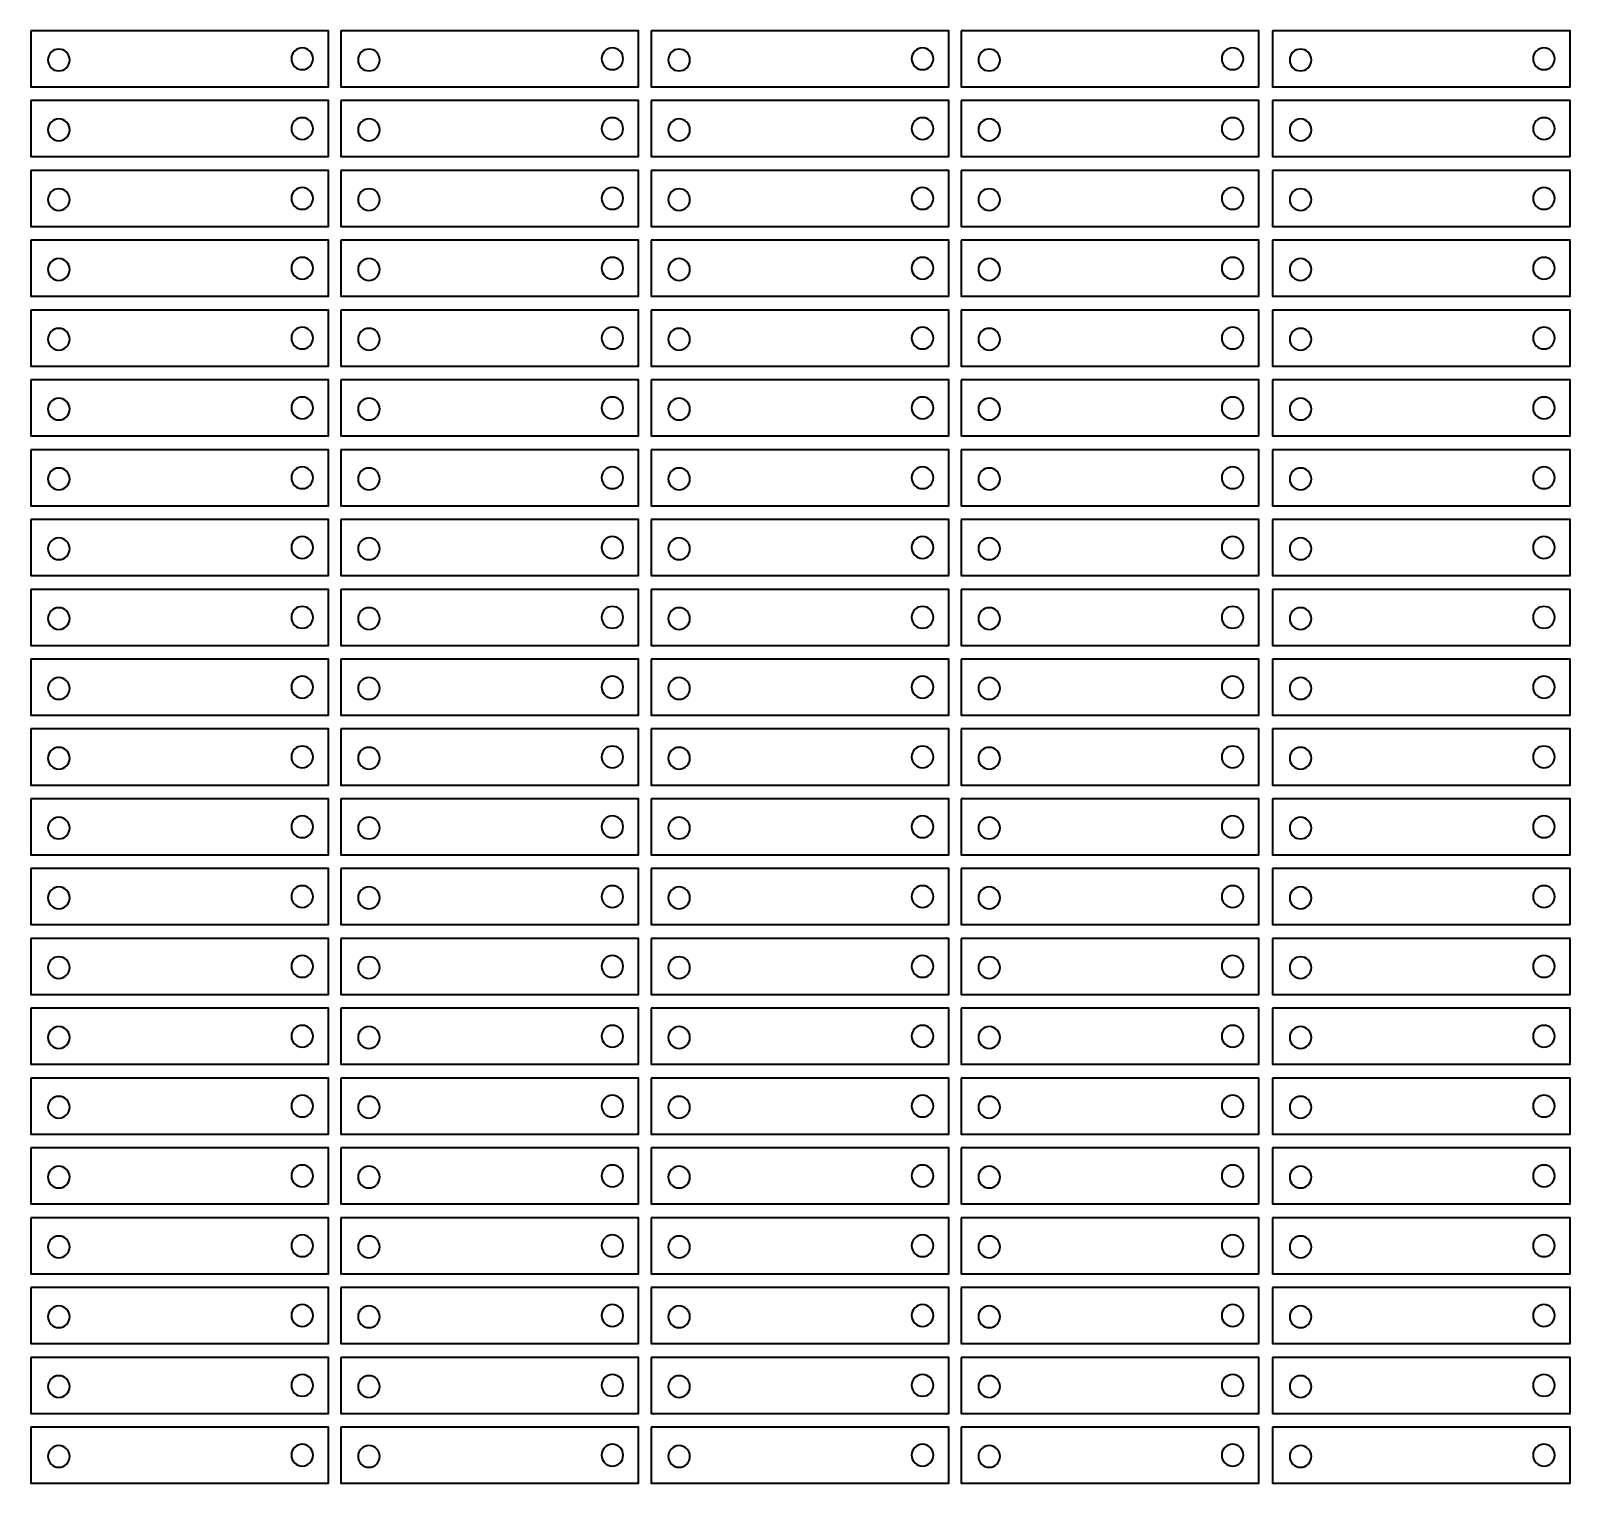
# Model space of a CAD drawing. Header units: inches. Extents: x 3 to 442, y -417 to -2.
import ezdxf

# ---------------------------------------------------------------- set-up
doc = ezdxf.new("R2010")
doc.units = ezdxf.units.IN
doc.header["$MEASUREMENT"] = 0
doc.layers.add('Large', color=7, linetype='Continuous')

msp = doc.modelspace()

# ---------------------------------------------------------------- linework, layer by layer
at = {"layer": 'Large', "color": 7, "lineweight": 35, "true_color": 0xffffff}
for points in [[(2.85, -2.09), (2.85, -18.09), (87.85, -18.09), (87.85, -2.09), (2.85, -2.09)], [(91.4, -2.09), (91.4, -18.09), (176.4, -18.09), (176.4, -2.09), (91.4, -2.09)], [(179.94, -2.09), (179.94, -18.09), (264.94, -18.09), (264.94, -2.09), (179.94, -2.09)], [(268.49, -2.09), (268.49, -18.09), (353.49, -18.09), (353.49, -2.09), (268.49, -2.09)], [(357.39, -2.09), (357.39, -18.09), (442.39, -18.09), (442.39, -2.09), (357.39, -2.09)], [(2.85, -22.03), (2.85, -38.03), (87.85, -38.03), (87.85, -22.03), (2.85, -22.03)], [(91.4, -22.03), (91.4, -38.03), (176.4, -38.03), (176.4, -22.03), (91.4, -22.03)], [(179.94, -22.03), (179.94, -38.03), (264.94, -38.03), (264.94, -22.03), (179.94, -22.03)], [(268.49, -22.03), (268.49, -38.03), (353.49, -38.03), (353.49, -22.03), (268.49, -22.03)], [(357.39, -22.03), (357.39, -38.03), (442.39, -38.03), (442.39, -22.03), (357.39, -22.03)], [(2.85, -41.96), (2.85, -57.96), (87.85, -57.96), (87.85, -41.96), (2.85, -41.96)], [(91.4, -41.96), (91.4, -57.96), (176.4, -57.96), (176.4, -41.96), (91.4, -41.96)], [(179.94, -41.96), (179.94, -57.96), (264.94, -57.96), (264.94, -41.96), (179.94, -41.96)], [(268.49, -41.96), (268.49, -57.96), (353.49, -57.96), (353.49, -41.96), (268.49, -41.96)], [(357.39, -41.96), (357.39, -57.96), (442.39, -57.96), (442.39, -41.96), (357.39, -41.96)], [(2.85, -61.89), (2.85, -77.89), (87.85, -77.89), (87.85, -61.89), (2.85, -61.89)], [(91.4, -61.89), (91.4, -77.89), (176.4, -77.89), (176.4, -61.89), (91.4, -61.89)], [(179.94, -61.89), (179.94, -77.89), (264.94, -77.89), (264.94, -61.89), (179.94, -61.89)], [(268.49, -61.89), (268.49, -77.89), (353.49, -77.89), (353.49, -61.89), (268.49, -61.89)], [(357.39, -61.89), (357.39, -77.89), (442.39, -77.89), (442.39, -61.89), (357.39, -61.89)], [(2.85, -81.83), (2.85, -97.83), (87.85, -97.83), (87.85, -81.83), (2.85, -81.83)], [(91.4, -81.83), (91.4, -97.83), (176.4, -97.83), (176.4, -81.83), (91.4, -81.83)], [(179.94, -81.83), (179.94, -97.83), (264.94, -97.83), (264.94, -81.83), (179.94, -81.83)], [(268.49, -81.83), (268.49, -97.83), (353.49, -97.83), (353.49, -81.83), (268.49, -81.83)], [(357.39, -81.83), (357.39, -97.83), (442.39, -97.83), (442.39, -81.83), (357.39, -81.83)], [(2.85, -101.76), (2.85, -117.76), (87.85, -117.76), (87.85, -101.76), (2.85, -101.76)], [(91.4, -101.76), (91.4, -117.76), (176.4, -117.76), (176.4, -101.76), (91.4, -101.76)], [(179.94, -101.76), (179.94, -117.76), (264.94, -117.76), (264.94, -101.76), (179.94, -101.76)], [(268.49, -101.76), (268.49, -117.76), (353.49, -117.76), (353.49, -101.76), (268.49, -101.76)], [(357.39, -101.76), (357.39, -117.76), (442.39, -117.76), (442.39, -101.76), (357.39, -101.76)], [(2.85, -121.7), (2.85, -137.7), (87.85, -137.7), (87.85, -121.7), (2.85, -121.7)], [(91.4, -121.7), (91.4, -137.7), (176.4, -137.7), (176.4, -121.7), (91.4, -121.7)], [(179.94, -121.7), (179.94, -137.7), (264.94, -137.7), (264.94, -121.7), (179.94, -121.7)], [(268.49, -121.7), (268.49, -137.7), (353.49, -137.7), (353.49, -121.7), (268.49, -121.7)], [(357.39, -121.7), (357.39, -137.7), (442.39, -137.7), (442.39, -121.7), (357.39, -121.7)], [(2.85, -141.63), (2.85, -157.63), (87.85, -157.63), (87.85, -141.63), (2.85, -141.63)], [(91.4, -141.63), (91.4, -157.63), (176.4, -157.63), (176.4, -141.63), (91.4, -141.63)], [(179.94, -141.63), (179.94, -157.63), (264.94, -157.63), (264.94, -141.63), (179.94, -141.63)], [(268.49, -141.63), (268.49, -157.63), (353.49, -157.63), (353.49, -141.63), (268.49, -141.63)], [(357.39, -141.63), (357.39, -157.63), (442.39, -157.63), (442.39, -141.63), (357.39, -141.63)], [(2.85, -161.57), (2.85, -177.57), (87.85, -177.57), (87.85, -161.57), (2.85, -161.57)], [(91.4, -161.57), (91.4, -177.57), (176.4, -177.57), (176.4, -161.57), (91.4, -161.57)], [(179.94, -161.57), (179.94, -177.57), (264.94, -177.57), (264.94, -161.57), (179.94, -161.57)], [(268.49, -161.57), (268.49, -177.57), (353.49, -177.57), (353.49, -161.57), (268.49, -161.57)], [(357.39, -161.57), (357.39, -177.57), (442.39, -177.57), (442.39, -161.57), (357.39, -161.57)], [(2.85, -181.5), (2.85, -197.5), (87.85, -197.5), (87.85, -181.5), (2.85, -181.5)], [(91.4, -181.5), (91.4, -197.5), (176.4, -197.5), (176.4, -181.5), (91.4, -181.5)], [(179.94, -181.5), (179.94, -197.5), (264.94, -197.5), (264.94, -181.5), (179.94, -181.5)], [(268.49, -181.5), (268.49, -197.5), (353.49, -197.5), (353.49, -181.5), (268.49, -181.5)], [(357.39, -181.5), (357.39, -197.5), (442.39, -197.5), (442.39, -181.5), (357.39, -181.5)], [(2.85, -201.44), (2.85, -217.44), (87.85, -217.44), (87.85, -201.44), (2.85, -201.44)], [(91.4, -201.44), (91.4, -217.44), (176.4, -217.44), (176.4, -201.44), (91.4, -201.44)], [(179.94, -201.44), (179.94, -217.44), (264.94, -217.44), (264.94, -201.44), (179.94, -201.44)], [(268.49, -201.44), (268.49, -217.44), (353.49, -217.44), (353.49, -201.44), (268.49, -201.44)], [(357.39, -201.44), (357.39, -217.44), (442.39, -217.44), (442.39, -201.44), (357.39, -201.44)], [(2.85, -221.37), (2.85, -237.37), (87.85, -237.37), (87.85, -221.37), (2.85, -221.37)], [(91.4, -221.37), (91.4, -237.37), (176.4, -237.37), (176.4, -221.37), (91.4, -221.37)], [(179.94, -221.37), (179.94, -237.37), (264.94, -237.37), (264.94, -221.37), (179.94, -221.37)], [(268.49, -221.37), (268.49, -237.37), (353.49, -237.37), (353.49, -221.37), (268.49, -221.37)], [(357.39, -221.37), (357.39, -237.37), (442.39, -237.37), (442.39, -221.37), (357.39, -221.37)], [(2.85, -241.3), (2.85, -257.3), (87.85, -257.3), (87.85, -241.3), (2.85, -241.3)], [(91.4, -241.3), (91.4, -257.3), (176.4, -257.3), (176.4, -241.3), (91.4, -241.3)], [(179.94, -241.3), (179.94, -257.3), (264.94, -257.3), (264.94, -241.3), (179.94, -241.3)], [(268.49, -241.3), (268.49, -257.3), (353.49, -257.3), (353.49, -241.3), (268.49, -241.3)], [(357.39, -241.3), (357.39, -257.3), (442.39, -257.3), (442.39, -241.3), (357.39, -241.3)], [(2.85, -261.24), (2.85, -277.24), (87.85, -277.24), (87.85, -261.24), (2.85, -261.24)], [(91.4, -261.24), (91.4, -277.24), (176.4, -277.24), (176.4, -261.24), (91.4, -261.24)], [(179.94, -261.24), (179.94, -277.24), (264.94, -277.24), (264.94, -261.24), (179.94, -261.24)], [(268.49, -261.24), (268.49, -277.24), (353.49, -277.24), (353.49, -261.24), (268.49, -261.24)], [(357.39, -261.24), (357.39, -277.24), (442.39, -277.24), (442.39, -261.24), (357.39, -261.24)], [(2.85, -281.17), (2.85, -297.17), (87.85, -297.17), (87.85, -281.17), (2.85, -281.17)], [(91.4, -281.17), (91.4, -297.17), (176.4, -297.17), (176.4, -281.17), (91.4, -281.17)], [(179.94, -281.17), (179.94, -297.17), (264.94, -297.17), (264.94, -281.17), (179.94, -281.17)], [(268.49, -281.17), (268.49, -297.17), (353.49, -297.17), (353.49, -281.17), (268.49, -281.17)], [(357.39, -281.17), (357.39, -297.17), (442.39, -297.17), (442.39, -281.17), (357.39, -281.17)], [(2.85, -301.11), (2.85, -317.11), (87.85, -317.11), (87.85, -301.11), (2.85, -301.11)], [(91.4, -301.11), (91.4, -317.11), (176.4, -317.11), (176.4, -301.11), (91.4, -301.11)], [(179.94, -301.11), (179.94, -317.11), (264.94, -317.11), (264.94, -301.11), (179.94, -301.11)], [(268.49, -301.11), (268.49, -317.11), (353.49, -317.11), (353.49, -301.11), (268.49, -301.11)], [(357.39, -301.11), (357.39, -317.11), (442.39, -317.11), (442.39, -301.11), (357.39, -301.11)], [(2.85, -321.04), (2.85, -337.04), (87.85, -337.04), (87.85, -321.04), (2.85, -321.04)], [(91.4, -321.04), (91.4, -337.04), (176.4, -337.04), (176.4, -321.04), (91.4, -321.04)], [(179.94, -321.04), (179.94, -337.04), (264.94, -337.04), (264.94, -321.04), (179.94, -321.04)], [(268.49, -321.04), (268.49, -337.04), (353.49, -337.04), (353.49, -321.04), (268.49, -321.04)], [(357.39, -321.04), (357.39, -337.04), (442.39, -337.04), (442.39, -321.04), (357.39, -321.04)], [(2.85, -340.98), (2.85, -356.98), (87.85, -356.98), (87.85, -340.98), (2.85, -340.98)], [(91.4, -340.98), (91.4, -356.98), (176.4, -356.98), (176.4, -340.98), (91.4, -340.98)], [(179.94, -340.98), (179.94, -356.98), (264.94, -356.98), (264.94, -340.98), (179.94, -340.98)], [(268.49, -340.98), (268.49, -356.98), (353.49, -356.98), (353.49, -340.98), (268.49, -340.98)], [(357.39, -340.98), (357.39, -356.98), (442.39, -356.98), (442.39, -340.98), (357.39, -340.98)], [(2.85, -360.91), (2.85, -376.91), (87.85, -376.91), (87.85, -360.91), (2.85, -360.91)], [(91.4, -360.91), (91.4, -376.91), (176.4, -376.91), (176.4, -360.91), (91.4, -360.91)], [(179.94, -360.91), (179.94, -376.91), (264.94, -376.91), (264.94, -360.91), (179.94, -360.91)], [(268.49, -360.91), (268.49, -376.91), (353.49, -376.91), (353.49, -360.91), (268.49, -360.91)], [(357.39, -360.91), (357.39, -376.91), (442.39, -376.91), (442.39, -360.91), (357.39, -360.91)], [(2.85, -380.85), (2.85, -396.85), (87.85, -396.85), (87.85, -380.85), (2.85, -380.85)], [(91.4, -380.85), (91.4, -396.85), (176.4, -396.85), (176.4, -380.85), (91.4, -380.85)], [(179.94, -380.85), (179.94, -396.85), (264.94, -396.85), (264.94, -380.85), (179.94, -380.85)], [(268.49, -380.85), (268.49, -396.85), (353.49, -396.85), (353.49, -380.85), (268.49, -380.85)], [(357.39, -380.85), (357.39, -396.85), (442.39, -396.85), (442.39, -380.85), (357.39, -380.85)], [(2.85, -400.78), (2.85, -416.78), (87.85, -416.78), (87.85, -400.78), (2.85, -400.78)], [(91.4, -400.78), (91.4, -416.78), (176.4, -416.78), (176.4, -400.78), (91.4, -400.78)], [(179.94, -400.78), (179.94, -416.78), (264.94, -416.78), (264.94, -400.78), (179.94, -400.78)], [(268.49, -400.78), (268.49, -416.78), (353.49, -416.78), (353.49, -400.78), (268.49, -400.78)], [(357.39, -400.78), (357.39, -416.78), (442.39, -416.78), (442.39, -400.78), (357.39, -400.78)]]:
    msp.add_lwpolyline(points, dxfattribs=at)
for points in [[(10.86, -13.53), (9.14, -13.53), (7.76, -12.15), (7.76, -10.43), (7.76, -8.72), (9.14, -7.33), (10.86, -7.33), (12.57, -7.33), (13.96, -8.72), (13.96, -10.43), (13.96, -12.15), (12.57, -13.53), (10.86, -13.53)], [(80.35, -13.18), (78.64, -13.18), (77.25, -11.79), (77.25, -10.08), (77.25, -8.37), (78.64, -6.98), (80.35, -6.98), (82.07, -6.98), (83.45, -8.37), (83.45, -10.08), (83.45, -11.79), (82.07, -13.18), (80.35, -13.18)], [(99.4, -13.53), (97.69, -13.53), (96.3, -12.15), (96.3, -10.43), (96.3, -8.72), (97.69, -7.33), (99.4, -7.33), (101.12, -7.33), (102.5, -8.72), (102.5, -10.43), (102.5, -12.15), (101.12, -13.53), (99.4, -13.53)], [(168.9, -13.18), (167.19, -13.18), (165.8, -11.79), (165.8, -10.08), (165.8, -8.37), (167.19, -6.98), (168.9, -6.98), (170.61, -6.98), (172, -8.37), (172, -10.08), (172, -11.79), (170.61, -13.18), (168.9, -13.18)], [(187.95, -13.53), (186.24, -13.53), (184.85, -12.15), (184.85, -10.43), (184.85, -8.72), (186.24, -7.33), (187.95, -7.33), (189.66, -7.33), (191.05, -8.72), (191.05, -10.43), (191.05, -12.15), (189.66, -13.53), (187.95, -13.53)], [(257.45, -13.18), (255.74, -13.18), (254.35, -11.79), (254.35, -10.08), (254.35, -8.37), (255.74, -6.98), (257.45, -6.98), (259.16, -6.98), (260.55, -8.37), (260.55, -10.08), (260.55, -11.79), (259.16, -13.18), (257.45, -13.18)], [(276.5, -13.53), (274.79, -13.53), (273.4, -12.15), (273.4, -10.43), (273.4, -8.72), (274.79, -7.33), (276.5, -7.33), (278.21, -7.33), (279.6, -8.72), (279.6, -10.43), (279.6, -12.15), (278.21, -13.53), (276.5, -13.53)], [(346, -13.18), (344.28, -13.18), (342.89, -11.79), (342.89, -10.08), (342.89, -8.37), (344.28, -6.98), (346, -6.98), (347.71, -6.98), (349.09, -8.37), (349.09, -10.08), (349.09, -11.79), (347.71, -13.18), (346, -13.18)], [(365.4, -13.53), (363.69, -13.53), (362.3, -12.15), (362.3, -10.43), (362.3, -8.72), (363.69, -7.33), (365.4, -7.33), (367.11, -7.33), (368.5, -8.72), (368.5, -10.43), (368.5, -12.15), (367.11, -13.53), (365.4, -13.53)], [(434.9, -13.18), (433.18, -13.18), (431.79, -11.79), (431.79, -10.08), (431.79, -8.37), (433.18, -6.98), (434.9, -6.98), (436.61, -6.98), (437.99, -8.37), (437.99, -10.08), (437.99, -11.79), (436.61, -13.18), (434.9, -13.18)], [(10.86, -33.47), (9.14, -33.47), (7.76, -32.08), (7.76, -30.37), (7.76, -28.66), (9.14, -27.27), (10.86, -27.27), (12.57, -27.27), (13.96, -28.66), (13.96, -30.37), (13.96, -32.08), (12.57, -33.47), (10.86, -33.47)], [(80.35, -33.12), (78.64, -33.12), (77.25, -31.73), (77.25, -30.02), (77.25, -28.3), (78.64, -26.92), (80.35, -26.92), (82.07, -26.92), (83.45, -28.3), (83.45, -30.02), (83.45, -31.73), (82.07, -33.12), (80.35, -33.12)], [(99.4, -33.47), (97.69, -33.47), (96.3, -32.08), (96.3, -30.37), (96.3, -28.66), (97.69, -27.27), (99.4, -27.27), (101.12, -27.27), (102.5, -28.66), (102.5, -30.37), (102.5, -32.08), (101.12, -33.47), (99.4, -33.47)], [(168.9, -33.12), (167.19, -33.12), (165.8, -31.73), (165.8, -30.02), (165.8, -28.3), (167.19, -26.92), (168.9, -26.92), (170.61, -26.92), (172, -28.3), (172, -30.02), (172, -31.73), (170.61, -33.12), (168.9, -33.12)], [(187.95, -33.47), (186.24, -33.47), (184.85, -32.08), (184.85, -30.37), (184.85, -28.66), (186.24, -27.27), (187.95, -27.27), (189.66, -27.27), (191.05, -28.66), (191.05, -30.37), (191.05, -32.08), (189.66, -33.47), (187.95, -33.47)], [(257.45, -33.12), (255.74, -33.12), (254.35, -31.73), (254.35, -30.02), (254.35, -28.3), (255.74, -26.92), (257.45, -26.92), (259.16, -26.92), (260.55, -28.3), (260.55, -30.02), (260.55, -31.73), (259.16, -33.12), (257.45, -33.12)], [(276.5, -33.47), (274.79, -33.47), (273.4, -32.08), (273.4, -30.37), (273.4, -28.66), (274.79, -27.27), (276.5, -27.27), (278.21, -27.27), (279.6, -28.66), (279.6, -30.37), (279.6, -32.08), (278.21, -33.47), (276.5, -33.47)], [(346, -33.12), (344.28, -33.12), (342.89, -31.73), (342.89, -30.02), (342.89, -28.3), (344.28, -26.92), (346, -26.92), (347.71, -26.92), (349.09, -28.3), (349.09, -30.02), (349.09, -31.73), (347.71, -33.12), (346, -33.12)], [(365.4, -33.47), (363.69, -33.47), (362.3, -32.08), (362.3, -30.37), (362.3, -28.66), (363.69, -27.27), (365.4, -27.27), (367.11, -27.27), (368.5, -28.66), (368.5, -30.37), (368.5, -32.08), (367.11, -33.47), (365.4, -33.47)], [(434.9, -33.12), (433.18, -33.12), (431.79, -31.73), (431.79, -30.02), (431.79, -28.3), (433.18, -26.92), (434.9, -26.92), (436.61, -26.92), (437.99, -28.3), (437.99, -30.02), (437.99, -31.73), (436.61, -33.12), (434.9, -33.12)], [(10.86, -53.4), (9.14, -53.4), (7.76, -52.01), (7.76, -50.3), (7.76, -48.59), (9.14, -47.2), (10.86, -47.2), (12.57, -47.2), (13.96, -48.59), (13.96, -50.3), (13.96, -52.01), (12.57, -53.4), (10.86, -53.4)], [(80.35, -53.05), (78.64, -53.05), (77.25, -51.66), (77.25, -49.95), (77.25, -48.24), (78.64, -46.85), (80.35, -46.85), (82.07, -46.85), (83.45, -48.24), (83.45, -49.95), (83.45, -51.66), (82.07, -53.05), (80.35, -53.05)], [(99.4, -53.4), (97.69, -53.4), (96.3, -52.01), (96.3, -50.3), (96.3, -48.59), (97.69, -47.2), (99.4, -47.2), (101.12, -47.2), (102.5, -48.59), (102.5, -50.3), (102.5, -52.01), (101.12, -53.4), (99.4, -53.4)], [(168.9, -53.05), (167.19, -53.05), (165.8, -51.66), (165.8, -49.95), (165.8, -48.24), (167.19, -46.85), (168.9, -46.85), (170.61, -46.85), (172, -48.24), (172, -49.95), (172, -51.66), (170.61, -53.05), (168.9, -53.05)], [(187.95, -53.4), (186.24, -53.4), (184.85, -52.01), (184.85, -50.3), (184.85, -48.59), (186.24, -47.2), (187.95, -47.2), (189.66, -47.2), (191.05, -48.59), (191.05, -50.3), (191.05, -52.01), (189.66, -53.4), (187.95, -53.4)], [(257.45, -53.05), (255.74, -53.05), (254.35, -51.66), (254.35, -49.95), (254.35, -48.24), (255.74, -46.85), (257.45, -46.85), (259.16, -46.85), (260.55, -48.24), (260.55, -49.95), (260.55, -51.66), (259.16, -53.05), (257.45, -53.05)], [(276.5, -53.4), (274.79, -53.4), (273.4, -52.01), (273.4, -50.3), (273.4, -48.59), (274.79, -47.2), (276.5, -47.2), (278.21, -47.2), (279.6, -48.59), (279.6, -50.3), (279.6, -52.01), (278.21, -53.4), (276.5, -53.4)], [(346, -53.05), (344.28, -53.05), (342.89, -51.66), (342.89, -49.95), (342.89, -48.24), (344.28, -46.85), (346, -46.85), (347.71, -46.85), (349.09, -48.24), (349.09, -49.95), (349.09, -51.66), (347.71, -53.05), (346, -53.05)], [(365.4, -53.4), (363.69, -53.4), (362.3, -52.01), (362.3, -50.3), (362.3, -48.59), (363.69, -47.2), (365.4, -47.2), (367.11, -47.2), (368.5, -48.59), (368.5, -50.3), (368.5, -52.01), (367.11, -53.4), (365.4, -53.4)], [(434.9, -53.05), (433.18, -53.05), (431.79, -51.66), (431.79, -49.95), (431.79, -48.24), (433.18, -46.85), (434.9, -46.85), (436.61, -46.85), (437.99, -48.24), (437.99, -49.95), (437.99, -51.66), (436.61, -53.05), (434.9, -53.05)], [(10.86, -73.34), (9.14, -73.34), (7.76, -71.95), (7.76, -70.24), (7.76, -68.52), (9.14, -67.14), (10.86, -67.14), (12.57, -67.14), (13.96, -68.52), (13.96, -70.24), (13.96, -71.95), (12.57, -73.34), (10.86, -73.34)], [(80.35, -72.98), (78.64, -72.98), (77.25, -71.6), (77.25, -69.88), (77.25, -68.17), (78.64, -66.78), (80.35, -66.78), (82.07, -66.78), (83.45, -68.17), (83.45, -69.88), (83.45, -71.6), (82.07, -72.98), (80.35, -72.98)], [(99.4, -73.34), (97.69, -73.34), (96.3, -71.95), (96.3, -70.24), (96.3, -68.52), (97.69, -67.14), (99.4, -67.14), (101.12, -67.14), (102.5, -68.52), (102.5, -70.24), (102.5, -71.95), (101.12, -73.34), (99.4, -73.34)], [(168.9, -72.98), (167.19, -72.98), (165.8, -71.6), (165.8, -69.88), (165.8, -68.17), (167.19, -66.78), (168.9, -66.78), (170.61, -66.78), (172, -68.17), (172, -69.88), (172, -71.6), (170.61, -72.98), (168.9, -72.98)], [(187.95, -73.34), (186.24, -73.34), (184.85, -71.95), (184.85, -70.24), (184.85, -68.52), (186.24, -67.14), (187.95, -67.14), (189.66, -67.14), (191.05, -68.52), (191.05, -70.24), (191.05, -71.95), (189.66, -73.34), (187.95, -73.34)], [(257.45, -72.98), (255.74, -72.98), (254.35, -71.6), (254.35, -69.88), (254.35, -68.17), (255.74, -66.78), (257.45, -66.78), (259.16, -66.78), (260.55, -68.17), (260.55, -69.88), (260.55, -71.6), (259.16, -72.98), (257.45, -72.98)], [(276.5, -73.34), (274.79, -73.34), (273.4, -71.95), (273.4, -70.24), (273.4, -68.52), (274.79, -67.14), (276.5, -67.14), (278.21, -67.14), (279.6, -68.52), (279.6, -70.24), (279.6, -71.95), (278.21, -73.34), (276.5, -73.34)], [(346, -72.98), (344.28, -72.98), (342.89, -71.6), (342.89, -69.88), (342.89, -68.17), (344.28, -66.78), (346, -66.78), (347.71, -66.78), (349.09, -68.17), (349.09, -69.88), (349.09, -71.6), (347.71, -72.98), (346, -72.98)], [(365.4, -73.34), (363.69, -73.34), (362.3, -71.95), (362.3, -70.24), (362.3, -68.52), (363.69, -67.14), (365.4, -67.14), (367.11, -67.14), (368.5, -68.52), (368.5, -70.24), (368.5, -71.95), (367.11, -73.34), (365.4, -73.34)], [(434.9, -72.98), (433.18, -72.98), (431.79, -71.6), (431.79, -69.88), (431.79, -68.17), (433.18, -66.78), (434.9, -66.78), (436.61, -66.78), (437.99, -68.17), (437.99, -69.88), (437.99, -71.6), (436.61, -72.98), (434.9, -72.98)], [(10.86, -93.27), (9.14, -93.27), (7.76, -91.88), (7.76, -90.17), (7.76, -88.46), (9.14, -87.07), (10.86, -87.07), (12.57, -87.07), (13.96, -88.46), (13.96, -90.17), (13.96, -91.88), (12.57, -93.27), (10.86, -93.27)], [(80.35, -92.92), (78.64, -92.92), (77.25, -91.53), (77.25, -89.82), (77.25, -88.11), (78.64, -86.72), (80.35, -86.72), (82.07, -86.72), (83.45, -88.11), (83.45, -89.82), (83.45, -91.53), (82.07, -92.92), (80.35, -92.92)], [(99.4, -93.27), (97.69, -93.27), (96.3, -91.88), (96.3, -90.17), (96.3, -88.46), (97.69, -87.07), (99.4, -87.07), (101.12, -87.07), (102.5, -88.46), (102.5, -90.17), (102.5, -91.88), (101.12, -93.27), (99.4, -93.27)], [(168.9, -92.92), (167.19, -92.92), (165.8, -91.53), (165.8, -89.82), (165.8, -88.11), (167.19, -86.72), (168.9, -86.72), (170.61, -86.72), (172, -88.11), (172, -89.82), (172, -91.53), (170.61, -92.92), (168.9, -92.92)], [(187.95, -93.27), (186.24, -93.27), (184.85, -91.88), (184.85, -90.17), (184.85, -88.46), (186.24, -87.07), (187.95, -87.07), (189.66, -87.07), (191.05, -88.46), (191.05, -90.17), (191.05, -91.88), (189.66, -93.27), (187.95, -93.27)], [(257.45, -92.92), (255.74, -92.92), (254.35, -91.53), (254.35, -89.82), (254.35, -88.11), (255.74, -86.72), (257.45, -86.72), (259.16, -86.72), (260.55, -88.11), (260.55, -89.82), (260.55, -91.53), (259.16, -92.92), (257.45, -92.92)], [(276.5, -93.27), (274.79, -93.27), (273.4, -91.88), (273.4, -90.17), (273.4, -88.46), (274.79, -87.07), (276.5, -87.07), (278.21, -87.07), (279.6, -88.46), (279.6, -90.17), (279.6, -91.88), (278.21, -93.27), (276.5, -93.27)], [(346, -92.92), (344.28, -92.92), (342.89, -91.53), (342.89, -89.82), (342.89, -88.11), (344.28, -86.72), (346, -86.72), (347.71, -86.72), (349.09, -88.11), (349.09, -89.82), (349.09, -91.53), (347.71, -92.92), (346, -92.92)], [(365.4, -93.27), (363.69, -93.27), (362.3, -91.88), (362.3, -90.17), (362.3, -88.46), (363.69, -87.07), (365.4, -87.07), (367.11, -87.07), (368.5, -88.46), (368.5, -90.17), (368.5, -91.88), (367.11, -93.27), (365.4, -93.27)], [(434.9, -92.92), (433.18, -92.92), (431.79, -91.53), (431.79, -89.82), (431.79, -88.11), (433.18, -86.72), (434.9, -86.72), (436.61, -86.72), (437.99, -88.11), (437.99, -89.82), (437.99, -91.53), (436.61, -92.92), (434.9, -92.92)], [(10.86, -113.21), (9.14, -113.21), (7.76, -111.82), (7.76, -110.11), (7.76, -108.39), (9.14, -107.01), (10.86, -107.01), (12.57, -107.01), (13.96, -108.39), (13.96, -110.11), (13.96, -111.82), (12.57, -113.21), (10.86, -113.21)], [(80.35, -112.85), (78.64, -112.85), (77.25, -111.46), (77.25, -109.75), (77.25, -108.04), (78.64, -106.65), (80.35, -106.65), (82.07, -106.65), (83.45, -108.04), (83.45, -109.75), (83.45, -111.46), (82.07, -112.85), (80.35, -112.85)], [(99.4, -113.21), (97.69, -113.21), (96.3, -111.82), (96.3, -110.11), (96.3, -108.39), (97.69, -107.01), (99.4, -107.01), (101.12, -107.01), (102.5, -108.39), (102.5, -110.11), (102.5, -111.82), (101.12, -113.21), (99.4, -113.21)], [(168.9, -112.85), (167.19, -112.85), (165.8, -111.46), (165.8, -109.75), (165.8, -108.04), (167.19, -106.65), (168.9, -106.65), (170.61, -106.65), (172, -108.04), (172, -109.75), (172, -111.46), (170.61, -112.85), (168.9, -112.85)], [(187.95, -113.21), (186.24, -113.21), (184.85, -111.82), (184.85, -110.11), (184.85, -108.39), (186.24, -107.01), (187.95, -107.01), (189.66, -107.01), (191.05, -108.39), (191.05, -110.11), (191.05, -111.82), (189.66, -113.21), (187.95, -113.21)], [(257.45, -112.85), (255.74, -112.85), (254.35, -111.46), (254.35, -109.75), (254.35, -108.04), (255.74, -106.65), (257.45, -106.65), (259.16, -106.65), (260.55, -108.04), (260.55, -109.75), (260.55, -111.46), (259.16, -112.85), (257.45, -112.85)], [(276.5, -113.21), (274.79, -113.21), (273.4, -111.82), (273.4, -110.11), (273.4, -108.39), (274.79, -107.01), (276.5, -107.01), (278.21, -107.01), (279.6, -108.39), (279.6, -110.11), (279.6, -111.82), (278.21, -113.21), (276.5, -113.21)], [(346, -112.85), (344.28, -112.85), (342.89, -111.46), (342.89, -109.75), (342.89, -108.04), (344.28, -106.65), (346, -106.65), (347.71, -106.65), (349.09, -108.04), (349.09, -109.75), (349.09, -111.46), (347.71, -112.85), (346, -112.85)], [(365.4, -113.21), (363.69, -113.21), (362.3, -111.82), (362.3, -110.11), (362.3, -108.39), (363.69, -107.01), (365.4, -107.01), (367.11, -107.01), (368.5, -108.39), (368.5, -110.11), (368.5, -111.82), (367.11, -113.21), (365.4, -113.21)], [(434.9, -112.85), (433.18, -112.85), (431.79, -111.46), (431.79, -109.75), (431.79, -108.04), (433.18, -106.65), (434.9, -106.65), (436.61, -106.65), (437.99, -108.04), (437.99, -109.75), (437.99, -111.46), (436.61, -112.85), (434.9, -112.85)], [(10.86, -133.14), (9.14, -133.14), (7.76, -131.75), (7.76, -130.04), (7.76, -128.33), (9.14, -126.94), (10.86, -126.94), (12.57, -126.94), (13.96, -128.33), (13.96, -130.04), (13.96, -131.75), (12.57, -133.14), (10.86, -133.14)], [(80.35, -132.79), (78.64, -132.79), (77.25, -131.4), (77.25, -129.69), (77.25, -127.98), (78.64, -126.59), (80.35, -126.59), (82.07, -126.59), (83.45, -127.98), (83.45, -129.69), (83.45, -131.4), (82.07, -132.79), (80.35, -132.79)], [(99.4, -133.14), (97.69, -133.14), (96.3, -131.75), (96.3, -130.04), (96.3, -128.33), (97.69, -126.94), (99.4, -126.94), (101.12, -126.94), (102.5, -128.33), (102.5, -130.04), (102.5, -131.75), (101.12, -133.14), (99.4, -133.14)], [(168.9, -132.79), (167.19, -132.79), (165.8, -131.4), (165.8, -129.69), (165.8, -127.98), (167.19, -126.59), (168.9, -126.59), (170.61, -126.59), (172, -127.98), (172, -129.69), (172, -131.4), (170.61, -132.79), (168.9, -132.79)], [(187.95, -133.14), (186.24, -133.14), (184.85, -131.75), (184.85, -130.04), (184.85, -128.33), (186.24, -126.94), (187.95, -126.94), (189.66, -126.94), (191.05, -128.33), (191.05, -130.04), (191.05, -131.75), (189.66, -133.14), (187.95, -133.14)], [(257.45, -132.79), (255.74, -132.79), (254.35, -131.4), (254.35, -129.69), (254.35, -127.98), (255.74, -126.59), (257.45, -126.59), (259.16, -126.59), (260.55, -127.98), (260.55, -129.69), (260.55, -131.4), (259.16, -132.79), (257.45, -132.79)], [(276.5, -133.14), (274.79, -133.14), (273.4, -131.75), (273.4, -130.04), (273.4, -128.33), (274.79, -126.94), (276.5, -126.94), (278.21, -126.94), (279.6, -128.33), (279.6, -130.04), (279.6, -131.75), (278.21, -133.14), (276.5, -133.14)], [(346, -132.79), (344.28, -132.79), (342.89, -131.4), (342.89, -129.69), (342.89, -127.98), (344.28, -126.59), (346, -126.59), (347.71, -126.59), (349.09, -127.98), (349.09, -129.69), (349.09, -131.4), (347.71, -132.79), (346, -132.79)], [(365.4, -133.14), (363.69, -133.14), (362.3, -131.75), (362.3, -130.04), (362.3, -128.33), (363.69, -126.94), (365.4, -126.94), (367.11, -126.94), (368.5, -128.33), (368.5, -130.04), (368.5, -131.75), (367.11, -133.14), (365.4, -133.14)], [(434.9, -132.79), (433.18, -132.79), (431.79, -131.4), (431.79, -129.69), (431.79, -127.98), (433.18, -126.59), (434.9, -126.59), (436.61, -126.59), (437.99, -127.98), (437.99, -129.69), (437.99, -131.4), (436.61, -132.79), (434.9, -132.79)], [(10.86, -153.07), (9.14, -153.07), (7.76, -151.69), (7.76, -149.97), (7.76, -148.26), (9.14, -146.87), (10.86, -146.87), (12.57, -146.87), (13.96, -148.26), (13.96, -149.97), (13.96, -151.69), (12.57, -153.07), (10.86, -153.07)], [(80.35, -152.72), (78.64, -152.72), (77.25, -151.33), (77.25, -149.62), (77.25, -147.91), (78.64, -146.52), (80.35, -146.52), (82.07, -146.52), (83.45, -147.91), (83.45, -149.62), (83.45, -151.33), (82.07, -152.72), (80.35, -152.72)], [(99.4, -153.07), (97.69, -153.07), (96.3, -151.69), (96.3, -149.97), (96.3, -148.26), (97.69, -146.87), (99.4, -146.87), (101.12, -146.87), (102.5, -148.26), (102.5, -149.97), (102.5, -151.69), (101.12, -153.07), (99.4, -153.07)], [(168.9, -152.72), (167.19, -152.72), (165.8, -151.33), (165.8, -149.62), (165.8, -147.91), (167.19, -146.52), (168.9, -146.52), (170.61, -146.52), (172, -147.91), (172, -149.62), (172, -151.33), (170.61, -152.72), (168.9, -152.72)], [(187.95, -153.07), (186.24, -153.07), (184.85, -151.69), (184.85, -149.97), (184.85, -148.26), (186.24, -146.87), (187.95, -146.87), (189.66, -146.87), (191.05, -148.26), (191.05, -149.97), (191.05, -151.69), (189.66, -153.07), (187.95, -153.07)], [(257.45, -152.72), (255.74, -152.72), (254.35, -151.33), (254.35, -149.62), (254.35, -147.91), (255.74, -146.52), (257.45, -146.52), (259.16, -146.52), (260.55, -147.91), (260.55, -149.62), (260.55, -151.33), (259.16, -152.72), (257.45, -152.72)], [(276.5, -153.07), (274.79, -153.07), (273.4, -151.69), (273.4, -149.97), (273.4, -148.26), (274.79, -146.87), (276.5, -146.87), (278.21, -146.87), (279.6, -148.26), (279.6, -149.97), (279.6, -151.69), (278.21, -153.07), (276.5, -153.07)], [(346, -152.72), (344.28, -152.72), (342.89, -151.33), (342.89, -149.62), (342.89, -147.91), (344.28, -146.52), (346, -146.52), (347.71, -146.52), (349.09, -147.91), (349.09, -149.62), (349.09, -151.33), (347.71, -152.72), (346, -152.72)], [(365.4, -153.07), (363.69, -153.07), (362.3, -151.69), (362.3, -149.97), (362.3, -148.26), (363.69, -146.87), (365.4, -146.87), (367.11, -146.87), (368.5, -148.26), (368.5, -149.97), (368.5, -151.69), (367.11, -153.07), (365.4, -153.07)], [(434.9, -152.72), (433.18, -152.72), (431.79, -151.33), (431.79, -149.62), (431.79, -147.91), (433.18, -146.52), (434.9, -146.52), (436.61, -146.52), (437.99, -147.91), (437.99, -149.62), (437.99, -151.33), (436.61, -152.72), (434.9, -152.72)], [(10.86, -173.01), (9.14, -173.01), (7.76, -171.62), (7.76, -169.91), (7.76, -168.2), (9.14, -166.81), (10.86, -166.81), (12.57, -166.81), (13.96, -168.2), (13.96, -169.91), (13.96, -171.62), (12.57, -173.01), (10.86, -173.01)], [(80.35, -172.66), (78.64, -172.66), (77.25, -171.27), (77.25, -169.56), (77.25, -167.84), (78.64, -166.46), (80.35, -166.46), (82.07, -166.46), (83.45, -167.84), (83.45, -169.56), (83.45, -171.27), (82.07, -172.66), (80.35, -172.66)], [(99.4, -173.01), (97.69, -173.01), (96.3, -171.62), (96.3, -169.91), (96.3, -168.2), (97.69, -166.81), (99.4, -166.81), (101.12, -166.81), (102.5, -168.2), (102.5, -169.91), (102.5, -171.62), (101.12, -173.01), (99.4, -173.01)], [(168.9, -172.66), (167.19, -172.66), (165.8, -171.27), (165.8, -169.56), (165.8, -167.84), (167.19, -166.46), (168.9, -166.46), (170.61, -166.46), (172, -167.84), (172, -169.56), (172, -171.27), (170.61, -172.66), (168.9, -172.66)], [(187.95, -173.01), (186.24, -173.01), (184.85, -171.62), (184.85, -169.91), (184.85, -168.2), (186.24, -166.81), (187.95, -166.81), (189.66, -166.81), (191.05, -168.2), (191.05, -169.91), (191.05, -171.62), (189.66, -173.01), (187.95, -173.01)], [(257.45, -172.66), (255.74, -172.66), (254.35, -171.27), (254.35, -169.56), (254.35, -167.84), (255.74, -166.46), (257.45, -166.46), (259.16, -166.46), (260.55, -167.84), (260.55, -169.56), (260.55, -171.27), (259.16, -172.66), (257.45, -172.66)], [(276.5, -173.01), (274.79, -173.01), (273.4, -171.62), (273.4, -169.91), (273.4, -168.2), (274.79, -166.81), (276.5, -166.81), (278.21, -166.81), (279.6, -168.2), (279.6, -169.91), (279.6, -171.62), (278.21, -173.01), (276.5, -173.01)], [(346, -172.66), (344.28, -172.66), (342.89, -171.27), (342.89, -169.56), (342.89, -167.84), (344.28, -166.46), (346, -166.46), (347.71, -166.46), (349.09, -167.84), (349.09, -169.56), (349.09, -171.27), (347.71, -172.66), (346, -172.66)], [(365.4, -173.01), (363.69, -173.01), (362.3, -171.62), (362.3, -169.91), (362.3, -168.2), (363.69, -166.81), (365.4, -166.81), (367.11, -166.81), (368.5, -168.2), (368.5, -169.91), (368.5, -171.62), (367.11, -173.01), (365.4, -173.01)], [(434.9, -172.66), (433.18, -172.66), (431.79, -171.27), (431.79, -169.56), (431.79, -167.84), (433.18, -166.46), (434.9, -166.46), (436.61, -166.46), (437.99, -167.84), (437.99, -169.56), (437.99, -171.27), (436.61, -172.66), (434.9, -172.66)], [(10.86, -192.94), (9.14, -192.94), (7.76, -191.56), (7.76, -189.84), (7.76, -188.13), (9.14, -186.74), (10.86, -186.74), (12.57, -186.74), (13.96, -188.13), (13.96, -189.84), (13.96, -191.56), (12.57, -192.94), (10.86, -192.94)], [(80.35, -192.59), (78.64, -192.59), (77.25, -191.2), (77.25, -189.49), (77.25, -187.78), (78.64, -186.39), (80.35, -186.39), (82.07, -186.39), (83.45, -187.78), (83.45, -189.49), (83.45, -191.2), (82.07, -192.59), (80.35, -192.59)], [(99.4, -192.94), (97.69, -192.94), (96.3, -191.56), (96.3, -189.84), (96.3, -188.13), (97.69, -186.74), (99.4, -186.74), (101.12, -186.74), (102.5, -188.13), (102.5, -189.84), (102.5, -191.56), (101.12, -192.94), (99.4, -192.94)], [(168.9, -192.59), (167.19, -192.59), (165.8, -191.2), (165.8, -189.49), (165.8, -187.78), (167.19, -186.39), (168.9, -186.39), (170.61, -186.39), (172, -187.78), (172, -189.49), (172, -191.2), (170.61, -192.59), (168.9, -192.59)], [(187.95, -192.94), (186.24, -192.94), (184.85, -191.56), (184.85, -189.84), (184.85, -188.13), (186.24, -186.74), (187.95, -186.74), (189.66, -186.74), (191.05, -188.13), (191.05, -189.84), (191.05, -191.56), (189.66, -192.94), (187.95, -192.94)], [(257.45, -192.59), (255.74, -192.59), (254.35, -191.2), (254.35, -189.49), (254.35, -187.78), (255.74, -186.39), (257.45, -186.39), (259.16, -186.39), (260.55, -187.78), (260.55, -189.49), (260.55, -191.2), (259.16, -192.59), (257.45, -192.59)], [(276.5, -192.94), (274.79, -192.94), (273.4, -191.56), (273.4, -189.84), (273.4, -188.13), (274.79, -186.74), (276.5, -186.74), (278.21, -186.74), (279.6, -188.13), (279.6, -189.84), (279.6, -191.56), (278.21, -192.94), (276.5, -192.94)], [(346, -192.59), (344.28, -192.59), (342.89, -191.2), (342.89, -189.49), (342.89, -187.78), (344.28, -186.39), (346, -186.39), (347.71, -186.39), (349.09, -187.78), (349.09, -189.49), (349.09, -191.2), (347.71, -192.59), (346, -192.59)], [(365.4, -192.94), (363.69, -192.94), (362.3, -191.56), (362.3, -189.84), (362.3, -188.13), (363.69, -186.74), (365.4, -186.74), (367.11, -186.74), (368.5, -188.13), (368.5, -189.84), (368.5, -191.56), (367.11, -192.94), (365.4, -192.94)], [(434.9, -192.59), (433.18, -192.59), (431.79, -191.2), (431.79, -189.49), (431.79, -187.78), (433.18, -186.39), (434.9, -186.39), (436.61, -186.39), (437.99, -187.78), (437.99, -189.49), (437.99, -191.2), (436.61, -192.59), (434.9, -192.59)], [(80.35, -212.53), (78.64, -212.53), (77.25, -211.14), (77.25, -209.43), (77.25, -207.71), (78.64, -206.33), (80.35, -206.33), (82.07, -206.33), (83.45, -207.71), (83.45, -209.43), (83.45, -211.14), (82.07, -212.53), (80.35, -212.53)], [(168.9, -212.53), (167.19, -212.53), (165.8, -211.14), (165.8, -209.43), (165.8, -207.71), (167.19, -206.33), (168.9, -206.33), (170.61, -206.33), (172, -207.71), (172, -209.43), (172, -211.14), (170.61, -212.53), (168.9, -212.53)], [(257.45, -212.53), (255.74, -212.53), (254.35, -211.14), (254.35, -209.43), (254.35, -207.71), (255.74, -206.33), (257.45, -206.33), (259.16, -206.33), (260.55, -207.71), (260.55, -209.43), (260.55, -211.14), (259.16, -212.53), (257.45, -212.53)], [(346, -212.53), (344.28, -212.53), (342.89, -211.14), (342.89, -209.43), (342.89, -207.71), (344.28, -206.33), (346, -206.33), (347.71, -206.33), (349.09, -207.71), (349.09, -209.43), (349.09, -211.14), (347.71, -212.53), (346, -212.53)], [(434.9, -212.53), (433.18, -212.53), (431.79, -211.14), (431.79, -209.43), (431.79, -207.71), (433.18, -206.33), (434.9, -206.33), (436.61, -206.33), (437.99, -207.71), (437.99, -209.43), (437.99, -211.14), (436.61, -212.53), (434.9, -212.53)], [(10.86, -212.88), (9.14, -212.88), (7.76, -211.49), (7.76, -209.78), (7.76, -208.07), (9.14, -206.68), (10.86, -206.68), (12.57, -206.68), (13.96, -208.07), (13.96, -209.78), (13.96, -211.49), (12.57, -212.88), (10.86, -212.88)], [(99.4, -212.88), (97.69, -212.88), (96.3, -211.49), (96.3, -209.78), (96.3, -208.07), (97.69, -206.68), (99.4, -206.68), (101.12, -206.68), (102.5, -208.07), (102.5, -209.78), (102.5, -211.49), (101.12, -212.88), (99.4, -212.88)], [(187.95, -212.88), (186.24, -212.88), (184.85, -211.49), (184.85, -209.78), (184.85, -208.07), (186.24, -206.68), (187.95, -206.68), (189.66, -206.68), (191.05, -208.07), (191.05, -209.78), (191.05, -211.49), (189.66, -212.88), (187.95, -212.88)], [(276.5, -212.88), (274.79, -212.88), (273.4, -211.49), (273.4, -209.78), (273.4, -208.07), (274.79, -206.68), (276.5, -206.68), (278.21, -206.68), (279.6, -208.07), (279.6, -209.78), (279.6, -211.49), (278.21, -212.88), (276.5, -212.88)], [(365.4, -212.88), (363.69, -212.88), (362.3, -211.49), (362.3, -209.78), (362.3, -208.07), (363.69, -206.68), (365.4, -206.68), (367.11, -206.68), (368.5, -208.07), (368.5, -209.78), (368.5, -211.49), (367.11, -212.88), (365.4, -212.88)], [(10.86, -232.81), (9.14, -232.81), (7.76, -231.42), (7.76, -229.71), (7.76, -228), (9.14, -226.61), (10.86, -226.61), (12.57, -226.61), (13.96, -228), (13.96, -229.71), (13.96, -231.42), (12.57, -232.81), (10.86, -232.81)], [(80.35, -232.46), (78.64, -232.46), (77.25, -231.07), (77.25, -229.36), (77.25, -227.65), (78.64, -226.26), (80.35, -226.26), (82.07, -226.26), (83.45, -227.65), (83.45, -229.36), (83.45, -231.07), (82.07, -232.46), (80.35, -232.46)], [(99.4, -232.81), (97.69, -232.81), (96.3, -231.42), (96.3, -229.71), (96.3, -228), (97.69, -226.61), (99.4, -226.61), (101.12, -226.61), (102.5, -228), (102.5, -229.71), (102.5, -231.42), (101.12, -232.81), (99.4, -232.81)], [(168.9, -232.46), (167.19, -232.46), (165.8, -231.07), (165.8, -229.36), (165.8, -227.65), (167.19, -226.26), (168.9, -226.26), (170.61, -226.26), (172, -227.65), (172, -229.36), (172, -231.07), (170.61, -232.46), (168.9, -232.46)], [(187.95, -232.81), (186.24, -232.81), (184.85, -231.42), (184.85, -229.71), (184.85, -228), (186.24, -226.61), (187.95, -226.61), (189.66, -226.61), (191.05, -228), (191.05, -229.71), (191.05, -231.42), (189.66, -232.81), (187.95, -232.81)], [(257.45, -232.46), (255.74, -232.46), (254.35, -231.07), (254.35, -229.36), (254.35, -227.65), (255.74, -226.26), (257.45, -226.26), (259.16, -226.26), (260.55, -227.65), (260.55, -229.36), (260.55, -231.07), (259.16, -232.46), (257.45, -232.46)], [(276.5, -232.81), (274.79, -232.81), (273.4, -231.42), (273.4, -229.71), (273.4, -228), (274.79, -226.61), (276.5, -226.61), (278.21, -226.61), (279.6, -228), (279.6, -229.71), (279.6, -231.42), (278.21, -232.81), (276.5, -232.81)], [(346, -232.46), (344.28, -232.46), (342.89, -231.07), (342.89, -229.36), (342.89, -227.65), (344.28, -226.26), (346, -226.26), (347.71, -226.26), (349.09, -227.65), (349.09, -229.36), (349.09, -231.07), (347.71, -232.46), (346, -232.46)], [(365.4, -232.81), (363.69, -232.81), (362.3, -231.42), (362.3, -229.71), (362.3, -228), (363.69, -226.61), (365.4, -226.61), (367.11, -226.61), (368.5, -228), (368.5, -229.71), (368.5, -231.42), (367.11, -232.81), (365.4, -232.81)], [(434.9, -232.46), (433.18, -232.46), (431.79, -231.07), (431.79, -229.36), (431.79, -227.65), (433.18, -226.26), (434.9, -226.26), (436.61, -226.26), (437.99, -227.65), (437.99, -229.36), (437.99, -231.07), (436.61, -232.46), (434.9, -232.46)], [(10.86, -252.75), (9.14, -252.75), (7.76, -251.36), (7.76, -249.65), (7.76, -247.93), (9.14, -246.55), (10.86, -246.55), (12.57, -246.55), (13.96, -247.93), (13.96, -249.65), (13.96, -251.36), (12.57, -252.75), (10.86, -252.75)], [(80.35, -252.39), (78.64, -252.39), (77.25, -251.01), (77.25, -249.29), (77.25, -247.58), (78.64, -246.19), (80.35, -246.19), (82.07, -246.19), (83.45, -247.58), (83.45, -249.29), (83.45, -251.01), (82.07, -252.39), (80.35, -252.39)], [(99.4, -252.75), (97.69, -252.75), (96.3, -251.36), (96.3, -249.65), (96.3, -247.93), (97.69, -246.55), (99.4, -246.55), (101.12, -246.55), (102.5, -247.93), (102.5, -249.65), (102.5, -251.36), (101.12, -252.75), (99.4, -252.75)], [(168.9, -252.39), (167.19, -252.39), (165.8, -251.01), (165.8, -249.29), (165.8, -247.58), (167.19, -246.19), (168.9, -246.19), (170.61, -246.19), (172, -247.58), (172, -249.29), (172, -251.01), (170.61, -252.39), (168.9, -252.39)], [(187.95, -252.75), (186.24, -252.75), (184.85, -251.36), (184.85, -249.65), (184.85, -247.93), (186.24, -246.55), (187.95, -246.55), (189.66, -246.55), (191.05, -247.93), (191.05, -249.65), (191.05, -251.36), (189.66, -252.75), (187.95, -252.75)], [(257.45, -252.39), (255.74, -252.39), (254.35, -251.01), (254.35, -249.29), (254.35, -247.58), (255.74, -246.19), (257.45, -246.19), (259.16, -246.19), (260.55, -247.58), (260.55, -249.29), (260.55, -251.01), (259.16, -252.39), (257.45, -252.39)], [(276.5, -252.75), (274.79, -252.75), (273.4, -251.36), (273.4, -249.65), (273.4, -247.93), (274.79, -246.55), (276.5, -246.55), (278.21, -246.55), (279.6, -247.93), (279.6, -249.65), (279.6, -251.36), (278.21, -252.75), (276.5, -252.75)], [(346, -252.39), (344.28, -252.39), (342.89, -251.01), (342.89, -249.29), (342.89, -247.58), (344.28, -246.19), (346, -246.19), (347.71, -246.19), (349.09, -247.58), (349.09, -249.29), (349.09, -251.01), (347.71, -252.39), (346, -252.39)], [(365.4, -252.75), (363.69, -252.75), (362.3, -251.36), (362.3, -249.65), (362.3, -247.93), (363.69, -246.55), (365.4, -246.55), (367.11, -246.55), (368.5, -247.93), (368.5, -249.65), (368.5, -251.36), (367.11, -252.75), (365.4, -252.75)], [(434.9, -252.39), (433.18, -252.39), (431.79, -251.01), (431.79, -249.29), (431.79, -247.58), (433.18, -246.19), (434.9, -246.19), (436.61, -246.19), (437.99, -247.58), (437.99, -249.29), (437.99, -251.01), (436.61, -252.39), (434.9, -252.39)], [(10.86, -272.68), (9.14, -272.68), (7.76, -271.29), (7.76, -269.58), (7.76, -267.87), (9.14, -266.48), (10.86, -266.48), (12.57, -266.48), (13.96, -267.87), (13.96, -269.58), (13.96, -271.29), (12.57, -272.68), (10.86, -272.68)], [(80.35, -272.33), (78.64, -272.33), (77.25, -270.94), (77.25, -269.23), (77.25, -267.52), (78.64, -266.13), (80.35, -266.13), (82.07, -266.13), (83.45, -267.52), (83.45, -269.23), (83.45, -270.94), (82.07, -272.33), (80.35, -272.33)], [(99.4, -272.68), (97.69, -272.68), (96.3, -271.29), (96.3, -269.58), (96.3, -267.87), (97.69, -266.48), (99.4, -266.48), (101.12, -266.48), (102.5, -267.87), (102.5, -269.58), (102.5, -271.29), (101.12, -272.68), (99.4, -272.68)], [(168.9, -272.33), (167.19, -272.33), (165.8, -270.94), (165.8, -269.23), (165.8, -267.52), (167.19, -266.13), (168.9, -266.13), (170.61, -266.13), (172, -267.52), (172, -269.23), (172, -270.94), (170.61, -272.33), (168.9, -272.33)], [(187.95, -272.68), (186.24, -272.68), (184.85, -271.29), (184.85, -269.58), (184.85, -267.87), (186.24, -266.48), (187.95, -266.48), (189.66, -266.48), (191.05, -267.87), (191.05, -269.58), (191.05, -271.29), (189.66, -272.68), (187.95, -272.68)], [(257.45, -272.33), (255.74, -272.33), (254.35, -270.94), (254.35, -269.23), (254.35, -267.52), (255.74, -266.13), (257.45, -266.13), (259.16, -266.13), (260.55, -267.52), (260.55, -269.23), (260.55, -270.94), (259.16, -272.33), (257.45, -272.33)], [(276.5, -272.68), (274.79, -272.68), (273.4, -271.29), (273.4, -269.58), (273.4, -267.87), (274.79, -266.48), (276.5, -266.48), (278.21, -266.48), (279.6, -267.87), (279.6, -269.58), (279.6, -271.29), (278.21, -272.68), (276.5, -272.68)], [(346, -272.33), (344.28, -272.33), (342.89, -270.94), (342.89, -269.23), (342.89, -267.52), (344.28, -266.13), (346, -266.13), (347.71, -266.13), (349.09, -267.52), (349.09, -269.23), (349.09, -270.94), (347.71, -272.33), (346, -272.33)], [(365.4, -272.68), (363.69, -272.68), (362.3, -271.29), (362.3, -269.58), (362.3, -267.87), (363.69, -266.48), (365.4, -266.48), (367.11, -266.48), (368.5, -267.87), (368.5, -269.58), (368.5, -271.29), (367.11, -272.68), (365.4, -272.68)], [(434.9, -272.33), (433.18, -272.33), (431.79, -270.94), (431.79, -269.23), (431.79, -267.52), (433.18, -266.13), (434.9, -266.13), (436.61, -266.13), (437.99, -267.52), (437.99, -269.23), (437.99, -270.94), (436.61, -272.33), (434.9, -272.33)], [(10.86, -292.62), (9.14, -292.62), (7.76, -291.23), (7.76, -289.52), (7.76, -287.8), (9.14, -286.42), (10.86, -286.42), (12.57, -286.42), (13.96, -287.8), (13.96, -289.52), (13.96, -291.23), (12.57, -292.62), (10.86, -292.62)], [(80.35, -292.26), (78.64, -292.26), (77.25, -290.88), (77.25, -289.16), (77.25, -287.45), (78.64, -286.06), (80.35, -286.06), (82.07, -286.06), (83.45, -287.45), (83.45, -289.16), (83.45, -290.88), (82.07, -292.26), (80.35, -292.26)], [(99.4, -292.62), (97.69, -292.62), (96.3, -291.23), (96.3, -289.52), (96.3, -287.8), (97.69, -286.42), (99.4, -286.42), (101.12, -286.42), (102.5, -287.8), (102.5, -289.52), (102.5, -291.23), (101.12, -292.62), (99.4, -292.62)], [(168.9, -292.26), (167.19, -292.26), (165.8, -290.88), (165.8, -289.16), (165.8, -287.45), (167.19, -286.06), (168.9, -286.06), (170.61, -286.06), (172, -287.45), (172, -289.16), (172, -290.88), (170.61, -292.26), (168.9, -292.26)], [(187.95, -292.62), (186.24, -292.62), (184.85, -291.23), (184.85, -289.52), (184.85, -287.8), (186.24, -286.42), (187.95, -286.42), (189.66, -286.42), (191.05, -287.8), (191.05, -289.52), (191.05, -291.23), (189.66, -292.62), (187.95, -292.62)], [(257.45, -292.26), (255.74, -292.26), (254.35, -290.88), (254.35, -289.16), (254.35, -287.45), (255.74, -286.06), (257.45, -286.06), (259.16, -286.06), (260.55, -287.45), (260.55, -289.16), (260.55, -290.88), (259.16, -292.26), (257.45, -292.26)], [(276.5, -292.62), (274.79, -292.62), (273.4, -291.23), (273.4, -289.52), (273.4, -287.8), (274.79, -286.42), (276.5, -286.42), (278.21, -286.42), (279.6, -287.8), (279.6, -289.52), (279.6, -291.23), (278.21, -292.62), (276.5, -292.62)], [(346, -292.26), (344.28, -292.26), (342.89, -290.88), (342.89, -289.16), (342.89, -287.45), (344.28, -286.06), (346, -286.06), (347.71, -286.06), (349.09, -287.45), (349.09, -289.16), (349.09, -290.88), (347.71, -292.26), (346, -292.26)], [(365.4, -292.62), (363.69, -292.62), (362.3, -291.23), (362.3, -289.52), (362.3, -287.8), (363.69, -286.42), (365.4, -286.42), (367.11, -286.42), (368.5, -287.8), (368.5, -289.52), (368.5, -291.23), (367.11, -292.62), (365.4, -292.62)], [(434.9, -292.26), (433.18, -292.26), (431.79, -290.88), (431.79, -289.16), (431.79, -287.45), (433.18, -286.06), (434.9, -286.06), (436.61, -286.06), (437.99, -287.45), (437.99, -289.16), (437.99, -290.88), (436.61, -292.26), (434.9, -292.26)], [(10.86, -312.55), (9.14, -312.55), (7.76, -311.16), (7.76, -309.45), (7.76, -307.74), (9.14, -306.35), (10.86, -306.35), (12.57, -306.35), (13.96, -307.74), (13.96, -309.45), (13.96, -311.16), (12.57, -312.55), (10.86, -312.55)], [(80.35, -312.2), (78.64, -312.2), (77.25, -310.81), (77.25, -309.1), (77.25, -307.39), (78.64, -306), (80.35, -306), (82.07, -306), (83.45, -307.39), (83.45, -309.1), (83.45, -310.81), (82.07, -312.2), (80.35, -312.2)], [(99.4, -312.55), (97.69, -312.55), (96.3, -311.16), (96.3, -309.45), (96.3, -307.74), (97.69, -306.35), (99.4, -306.35), (101.12, -306.35), (102.5, -307.74), (102.5, -309.45), (102.5, -311.16), (101.12, -312.55), (99.4, -312.55)], [(168.9, -312.2), (167.19, -312.2), (165.8, -310.81), (165.8, -309.1), (165.8, -307.39), (167.19, -306), (168.9, -306), (170.61, -306), (172, -307.39), (172, -309.1), (172, -310.81), (170.61, -312.2), (168.9, -312.2)], [(187.95, -312.55), (186.24, -312.55), (184.85, -311.16), (184.85, -309.45), (184.85, -307.74), (186.24, -306.35), (187.95, -306.35), (189.66, -306.35), (191.05, -307.74), (191.05, -309.45), (191.05, -311.16), (189.66, -312.55), (187.95, -312.55)], [(257.45, -312.2), (255.74, -312.2), (254.35, -310.81), (254.35, -309.1), (254.35, -307.39), (255.74, -306), (257.45, -306), (259.16, -306), (260.55, -307.39), (260.55, -309.1), (260.55, -310.81), (259.16, -312.2), (257.45, -312.2)], [(276.5, -312.55), (274.79, -312.55), (273.4, -311.16), (273.4, -309.45), (273.4, -307.74), (274.79, -306.35), (276.5, -306.35), (278.21, -306.35), (279.6, -307.74), (279.6, -309.45), (279.6, -311.16), (278.21, -312.55), (276.5, -312.55)], [(346, -312.2), (344.28, -312.2), (342.89, -310.81), (342.89, -309.1), (342.89, -307.39), (344.28, -306), (346, -306), (347.71, -306), (349.09, -307.39), (349.09, -309.1), (349.09, -310.81), (347.71, -312.2), (346, -312.2)], [(365.4, -312.55), (363.69, -312.55), (362.3, -311.16), (362.3, -309.45), (362.3, -307.74), (363.69, -306.35), (365.4, -306.35), (367.11, -306.35), (368.5, -307.74), (368.5, -309.45), (368.5, -311.16), (367.11, -312.55), (365.4, -312.55)], [(434.9, -312.2), (433.18, -312.2), (431.79, -310.81), (431.79, -309.1), (431.79, -307.39), (433.18, -306), (434.9, -306), (436.61, -306), (437.99, -307.39), (437.99, -309.1), (437.99, -310.81), (436.61, -312.2), (434.9, -312.2)], [(10.86, -332.48), (9.14, -332.48), (7.76, -331.1), (7.76, -329.38), (7.76, -327.67), (9.14, -326.28), (10.86, -326.28), (12.57, -326.28), (13.96, -327.67), (13.96, -329.38), (13.96, -331.1), (12.57, -332.48), (10.86, -332.48)], [(80.35, -332.13), (78.64, -332.13), (77.25, -330.74), (77.25, -329.03), (77.25, -327.32), (78.64, -325.93), (80.35, -325.93), (82.07, -325.93), (83.45, -327.32), (83.45, -329.03), (83.45, -330.74), (82.07, -332.13), (80.35, -332.13)], [(99.4, -332.48), (97.69, -332.48), (96.3, -331.1), (96.3, -329.38), (96.3, -327.67), (97.69, -326.28), (99.4, -326.28), (101.12, -326.28), (102.5, -327.67), (102.5, -329.38), (102.5, -331.1), (101.12, -332.48), (99.4, -332.48)], [(168.9, -332.13), (167.19, -332.13), (165.8, -330.74), (165.8, -329.03), (165.8, -327.32), (167.19, -325.93), (168.9, -325.93), (170.61, -325.93), (172, -327.32), (172, -329.03), (172, -330.74), (170.61, -332.13), (168.9, -332.13)], [(187.95, -332.48), (186.24, -332.48), (184.85, -331.1), (184.85, -329.38), (184.85, -327.67), (186.24, -326.28), (187.95, -326.28), (189.66, -326.28), (191.05, -327.67), (191.05, -329.38), (191.05, -331.1), (189.66, -332.48), (187.95, -332.48)], [(257.45, -332.13), (255.74, -332.13), (254.35, -330.74), (254.35, -329.03), (254.35, -327.32), (255.74, -325.93), (257.45, -325.93), (259.16, -325.93), (260.55, -327.32), (260.55, -329.03), (260.55, -330.74), (259.16, -332.13), (257.45, -332.13)], [(276.5, -332.48), (274.79, -332.48), (273.4, -331.1), (273.4, -329.38), (273.4, -327.67), (274.79, -326.28), (276.5, -326.28), (278.21, -326.28), (279.6, -327.67), (279.6, -329.38), (279.6, -331.1), (278.21, -332.48), (276.5, -332.48)], [(346, -332.13), (344.28, -332.13), (342.89, -330.74), (342.89, -329.03), (342.89, -327.32), (344.28, -325.93), (346, -325.93), (347.71, -325.93), (349.09, -327.32), (349.09, -329.03), (349.09, -330.74), (347.71, -332.13), (346, -332.13)], [(365.4, -332.48), (363.69, -332.48), (362.3, -331.1), (362.3, -329.38), (362.3, -327.67), (363.69, -326.28), (365.4, -326.28), (367.11, -326.28), (368.5, -327.67), (368.5, -329.38), (368.5, -331.1), (367.11, -332.48), (365.4, -332.48)], [(434.9, -332.13), (433.18, -332.13), (431.79, -330.74), (431.79, -329.03), (431.79, -327.32), (433.18, -325.93), (434.9, -325.93), (436.61, -325.93), (437.99, -327.32), (437.99, -329.03), (437.99, -330.74), (436.61, -332.13), (434.9, -332.13)], [(10.86, -352.42), (9.14, -352.42), (7.76, -351.03), (7.76, -349.32), (7.76, -347.61), (9.14, -346.22), (10.86, -346.22), (12.57, -346.22), (13.96, -347.61), (13.96, -349.32), (13.96, -351.03), (12.57, -352.42), (10.86, -352.42)], [(80.35, -352.07), (78.64, -352.07), (77.25, -350.68), (77.25, -348.97), (77.25, -347.25), (78.64, -345.87), (80.35, -345.87), (82.07, -345.87), (83.45, -347.25), (83.45, -348.97), (83.45, -350.68), (82.07, -352.07), (80.35, -352.07)], [(99.4, -352.42), (97.69, -352.42), (96.3, -351.03), (96.3, -349.32), (96.3, -347.61), (97.69, -346.22), (99.4, -346.22), (101.12, -346.22), (102.5, -347.61), (102.5, -349.32), (102.5, -351.03), (101.12, -352.42), (99.4, -352.42)], [(168.9, -352.07), (167.19, -352.07), (165.8, -350.68), (165.8, -348.97), (165.8, -347.25), (167.19, -345.87), (168.9, -345.87), (170.61, -345.87), (172, -347.25), (172, -348.97), (172, -350.68), (170.61, -352.07), (168.9, -352.07)], [(187.95, -352.42), (186.24, -352.42), (184.85, -351.03), (184.85, -349.32), (184.85, -347.61), (186.24, -346.22), (187.95, -346.22), (189.66, -346.22), (191.05, -347.61), (191.05, -349.32), (191.05, -351.03), (189.66, -352.42), (187.95, -352.42)], [(257.45, -352.07), (255.74, -352.07), (254.35, -350.68), (254.35, -348.97), (254.35, -347.25), (255.74, -345.87), (257.45, -345.87), (259.16, -345.87), (260.55, -347.25), (260.55, -348.97), (260.55, -350.68), (259.16, -352.07), (257.45, -352.07)], [(276.5, -352.42), (274.79, -352.42), (273.4, -351.03), (273.4, -349.32), (273.4, -347.61), (274.79, -346.22), (276.5, -346.22), (278.21, -346.22), (279.6, -347.61), (279.6, -349.32), (279.6, -351.03), (278.21, -352.42), (276.5, -352.42)], [(346, -352.07), (344.28, -352.07), (342.89, -350.68), (342.89, -348.97), (342.89, -347.25), (344.28, -345.87), (346, -345.87), (347.71, -345.87), (349.09, -347.25), (349.09, -348.97), (349.09, -350.68), (347.71, -352.07), (346, -352.07)], [(365.4, -352.42), (363.69, -352.42), (362.3, -351.03), (362.3, -349.32), (362.3, -347.61), (363.69, -346.22), (365.4, -346.22), (367.11, -346.22), (368.5, -347.61), (368.5, -349.32), (368.5, -351.03), (367.11, -352.42), (365.4, -352.42)], [(434.9, -352.07), (433.18, -352.07), (431.79, -350.68), (431.79, -348.97), (431.79, -347.25), (433.18, -345.87), (434.9, -345.87), (436.61, -345.87), (437.99, -347.25), (437.99, -348.97), (437.99, -350.68), (436.61, -352.07), (434.9, -352.07)], [(10.86, -372.35), (9.14, -372.35), (7.76, -370.97), (7.76, -369.25), (7.76, -367.54), (9.14, -366.15), (10.86, -366.15), (12.57, -366.15), (13.96, -367.54), (13.96, -369.25), (13.96, -370.97), (12.57, -372.35), (10.86, -372.35)], [(80.35, -372), (78.64, -372), (77.25, -370.61), (77.25, -368.9), (77.25, -367.19), (78.64, -365.8), (80.35, -365.8), (82.07, -365.8), (83.45, -367.19), (83.45, -368.9), (83.45, -370.61), (82.07, -372), (80.35, -372)], [(99.4, -372.35), (97.69, -372.35), (96.3, -370.97), (96.3, -369.25), (96.3, -367.54), (97.69, -366.15), (99.4, -366.15), (101.12, -366.15), (102.5, -367.54), (102.5, -369.25), (102.5, -370.97), (101.12, -372.35), (99.4, -372.35)], [(168.9, -372), (167.19, -372), (165.8, -370.61), (165.8, -368.9), (165.8, -367.19), (167.19, -365.8), (168.9, -365.8), (170.61, -365.8), (172, -367.19), (172, -368.9), (172, -370.61), (170.61, -372), (168.9, -372)], [(187.95, -372.35), (186.24, -372.35), (184.85, -370.97), (184.85, -369.25), (184.85, -367.54), (186.24, -366.15), (187.95, -366.15), (189.66, -366.15), (191.05, -367.54), (191.05, -369.25), (191.05, -370.97), (189.66, -372.35), (187.95, -372.35)], [(257.45, -372), (255.74, -372), (254.35, -370.61), (254.35, -368.9), (254.35, -367.19), (255.74, -365.8), (257.45, -365.8), (259.16, -365.8), (260.55, -367.19), (260.55, -368.9), (260.55, -370.61), (259.16, -372), (257.45, -372)], [(276.5, -372.35), (274.79, -372.35), (273.4, -370.97), (273.4, -369.25), (273.4, -367.54), (274.79, -366.15), (276.5, -366.15), (278.21, -366.15), (279.6, -367.54), (279.6, -369.25), (279.6, -370.97), (278.21, -372.35), (276.5, -372.35)], [(346, -372), (344.28, -372), (342.89, -370.61), (342.89, -368.9), (342.89, -367.19), (344.28, -365.8), (346, -365.8), (347.71, -365.8), (349.09, -367.19), (349.09, -368.9), (349.09, -370.61), (347.71, -372), (346, -372)], [(365.4, -372.35), (363.69, -372.35), (362.3, -370.97), (362.3, -369.25), (362.3, -367.54), (363.69, -366.15), (365.4, -366.15), (367.11, -366.15), (368.5, -367.54), (368.5, -369.25), (368.5, -370.97), (367.11, -372.35), (365.4, -372.35)], [(434.9, -372), (433.18, -372), (431.79, -370.61), (431.79, -368.9), (431.79, -367.19), (433.18, -365.8), (434.9, -365.8), (436.61, -365.8), (437.99, -367.19), (437.99, -368.9), (437.99, -370.61), (436.61, -372), (434.9, -372)], [(10.86, -392.29), (9.14, -392.29), (7.76, -390.9), (7.76, -389.19), (7.76, -387.48), (9.14, -386.09), (10.86, -386.09), (12.57, -386.09), (13.96, -387.48), (13.96, -389.19), (13.96, -390.9), (12.57, -392.29), (10.86, -392.29)], [(80.35, -391.94), (78.64, -391.94), (77.25, -390.55), (77.25, -388.84), (77.25, -387.12), (78.64, -385.74), (80.35, -385.74), (82.07, -385.74), (83.45, -387.12), (83.45, -388.84), (83.45, -390.55), (82.07, -391.94), (80.35, -391.94)], [(99.4, -392.29), (97.69, -392.29), (96.3, -390.9), (96.3, -389.19), (96.3, -387.48), (97.69, -386.09), (99.4, -386.09), (101.12, -386.09), (102.5, -387.48), (102.5, -389.19), (102.5, -390.9), (101.12, -392.29), (99.4, -392.29)], [(168.9, -391.94), (167.19, -391.94), (165.8, -390.55), (165.8, -388.84), (165.8, -387.12), (167.19, -385.74), (168.9, -385.74), (170.61, -385.74), (172, -387.12), (172, -388.84), (172, -390.55), (170.61, -391.94), (168.9, -391.94)], [(187.95, -392.29), (186.24, -392.29), (184.85, -390.9), (184.85, -389.19), (184.85, -387.48), (186.24, -386.09), (187.95, -386.09), (189.66, -386.09), (191.05, -387.48), (191.05, -389.19), (191.05, -390.9), (189.66, -392.29), (187.95, -392.29)], [(257.45, -391.94), (255.74, -391.94), (254.35, -390.55), (254.35, -388.84), (254.35, -387.12), (255.74, -385.74), (257.45, -385.74), (259.16, -385.74), (260.55, -387.12), (260.55, -388.84), (260.55, -390.55), (259.16, -391.94), (257.45, -391.94)], [(276.5, -392.29), (274.79, -392.29), (273.4, -390.9), (273.4, -389.19), (273.4, -387.48), (274.79, -386.09), (276.5, -386.09), (278.21, -386.09), (279.6, -387.48), (279.6, -389.19), (279.6, -390.9), (278.21, -392.29), (276.5, -392.29)], [(346, -391.94), (344.28, -391.94), (342.89, -390.55), (342.89, -388.84), (342.89, -387.12), (344.28, -385.74), (346, -385.74), (347.71, -385.74), (349.09, -387.12), (349.09, -388.84), (349.09, -390.55), (347.71, -391.94), (346, -391.94)], [(365.4, -392.29), (363.69, -392.29), (362.3, -390.9), (362.3, -389.19), (362.3, -387.48), (363.69, -386.09), (365.4, -386.09), (367.11, -386.09), (368.5, -387.48), (368.5, -389.19), (368.5, -390.9), (367.11, -392.29), (365.4, -392.29)], [(434.9, -391.94), (433.18, -391.94), (431.79, -390.55), (431.79, -388.84), (431.79, -387.12), (433.18, -385.74), (434.9, -385.74), (436.61, -385.74), (437.99, -387.12), (437.99, -388.84), (437.99, -390.55), (436.61, -391.94), (434.9, -391.94)], [(10.86, -412.22), (9.14, -412.22), (7.76, -410.83), (7.76, -409.12), (7.76, -407.41), (9.14, -406.02), (10.86, -406.02), (12.57, -406.02), (13.96, -407.41), (13.96, -409.12), (13.96, -410.83), (12.57, -412.22), (10.86, -412.22)], [(80.35, -411.87), (78.64, -411.87), (77.25, -410.48), (77.25, -408.77), (77.25, -407.06), (78.64, -405.67), (80.35, -405.67), (82.07, -405.67), (83.45, -407.06), (83.45, -408.77), (83.45, -410.48), (82.07, -411.87), (80.35, -411.87)], [(99.4, -412.22), (97.69, -412.22), (96.3, -410.83), (96.3, -409.12), (96.3, -407.41), (97.69, -406.02), (99.4, -406.02), (101.12, -406.02), (102.5, -407.41), (102.5, -409.12), (102.5, -410.83), (101.12, -412.22), (99.4, -412.22)], [(168.9, -411.87), (167.19, -411.87), (165.8, -410.48), (165.8, -408.77), (165.8, -407.06), (167.19, -405.67), (168.9, -405.67), (170.61, -405.67), (172, -407.06), (172, -408.77), (172, -410.48), (170.61, -411.87), (168.9, -411.87)], [(187.95, -412.22), (186.24, -412.22), (184.85, -410.83), (184.85, -409.12), (184.85, -407.41), (186.24, -406.02), (187.95, -406.02), (189.66, -406.02), (191.05, -407.41), (191.05, -409.12), (191.05, -410.83), (189.66, -412.22), (187.95, -412.22)], [(257.45, -411.87), (255.74, -411.87), (254.35, -410.48), (254.35, -408.77), (254.35, -407.06), (255.74, -405.67), (257.45, -405.67), (259.16, -405.67), (260.55, -407.06), (260.55, -408.77), (260.55, -410.48), (259.16, -411.87), (257.45, -411.87)], [(276.5, -412.22), (274.79, -412.22), (273.4, -410.83), (273.4, -409.12), (273.4, -407.41), (274.79, -406.02), (276.5, -406.02), (278.21, -406.02), (279.6, -407.41), (279.6, -409.12), (279.6, -410.83), (278.21, -412.22), (276.5, -412.22)], [(346, -411.87), (344.28, -411.87), (342.89, -410.48), (342.89, -408.77), (342.89, -407.06), (344.28, -405.67), (346, -405.67), (347.71, -405.67), (349.09, -407.06), (349.09, -408.77), (349.09, -410.48), (347.71, -411.87), (346, -411.87)], [(365.4, -412.22), (363.69, -412.22), (362.3, -410.83), (362.3, -409.12), (362.3, -407.41), (363.69, -406.02), (365.4, -406.02), (367.11, -406.02), (368.5, -407.41), (368.5, -409.12), (368.5, -410.83), (367.11, -412.22), (365.4, -412.22)], [(434.9, -411.87), (433.18, -411.87), (431.79, -410.48), (431.79, -408.77), (431.79, -407.06), (433.18, -405.67), (434.9, -405.67), (436.61, -405.67), (437.99, -407.06), (437.99, -408.77), (437.99, -410.48), (436.61, -411.87), (434.9, -411.87)]]:
    msp.add_open_spline(points, degree=3, knots=[0, 0, 0, 0, 1, 1, 1, 2, 2, 2, 3, 3, 3, 4, 4, 4, 4], dxfattribs=at)

doc.saveas('drawing.dxf')
